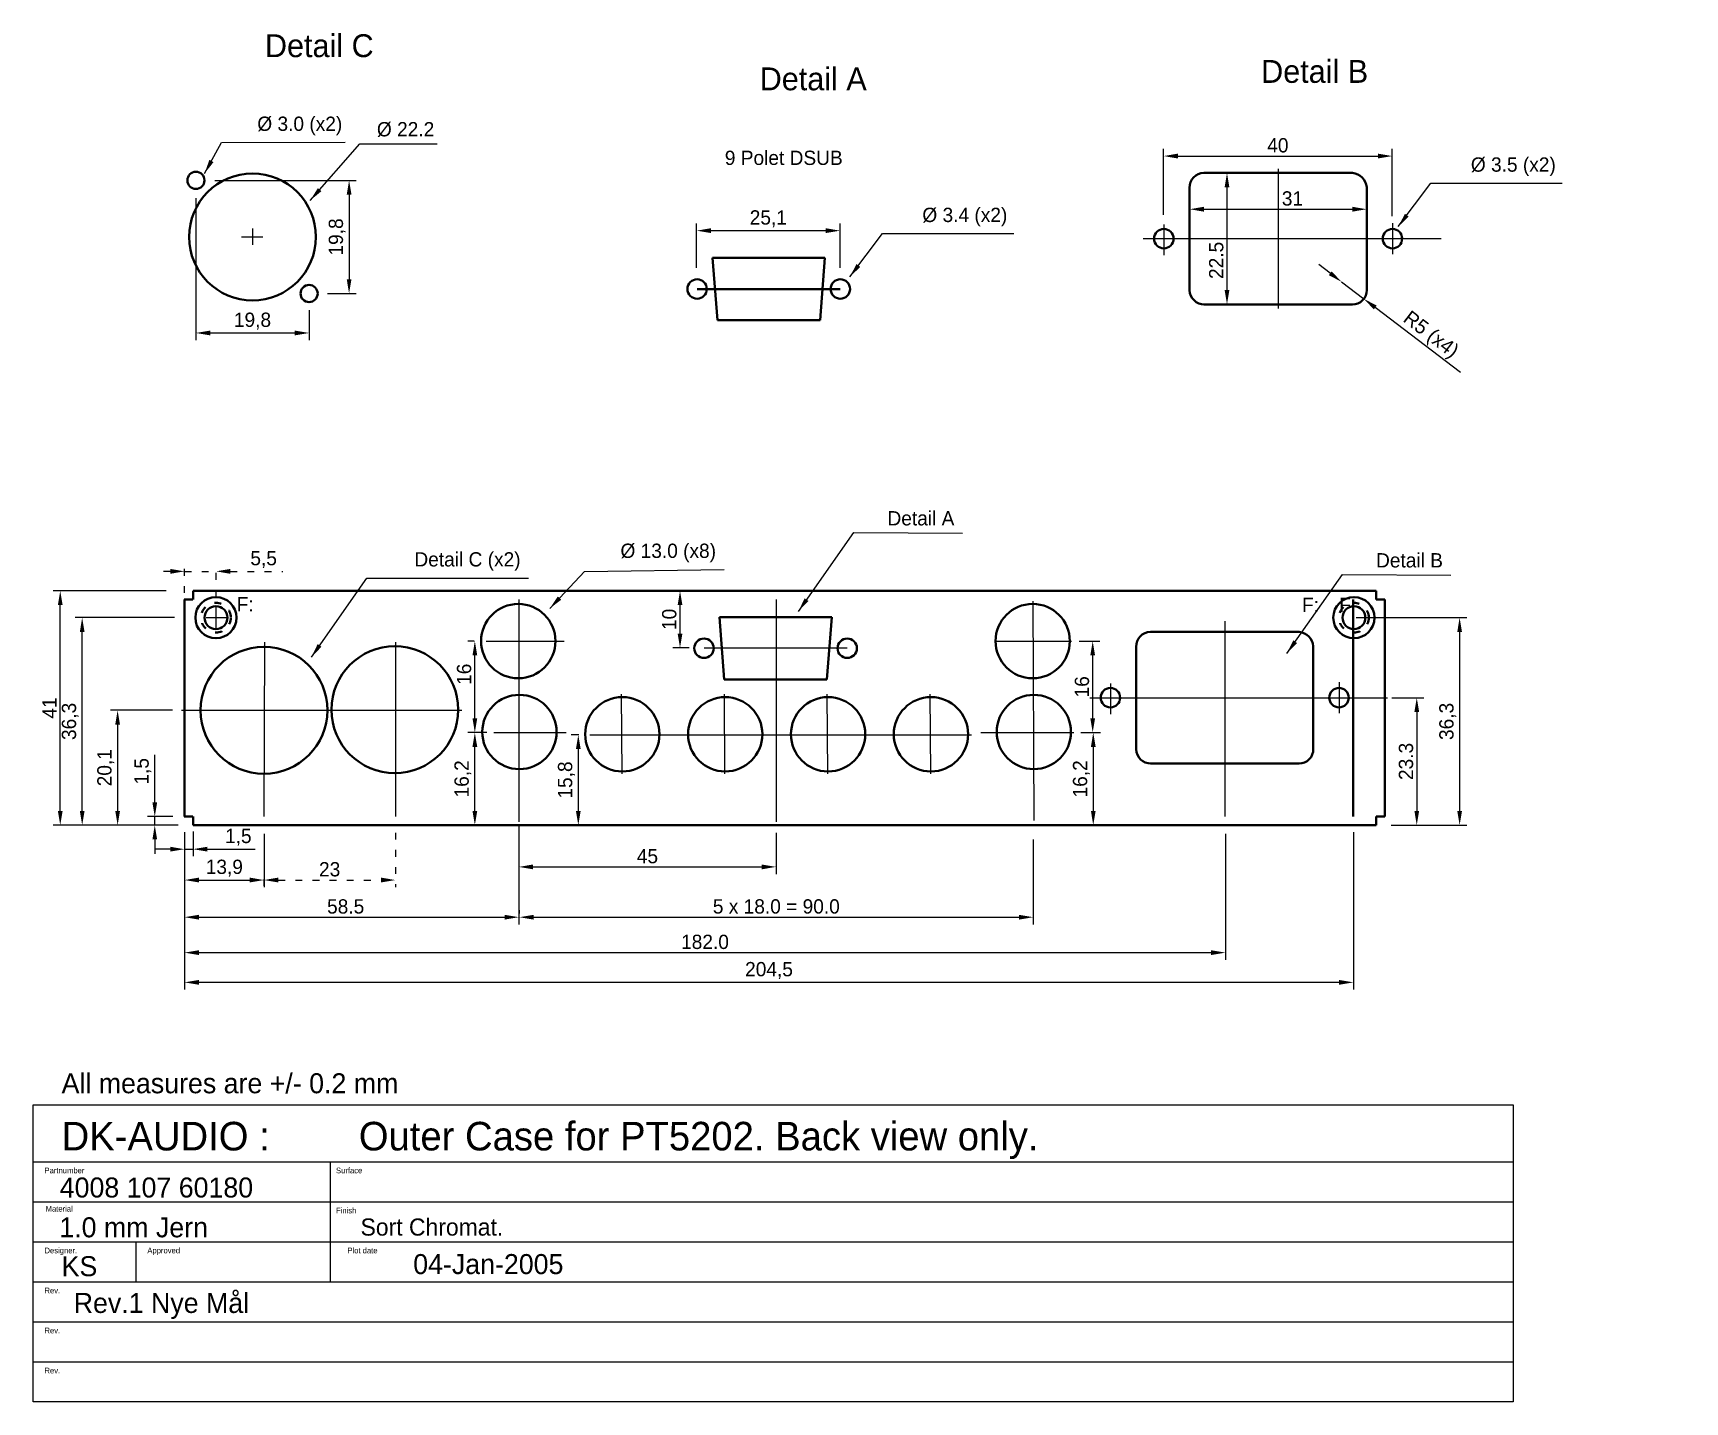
# Model space of a CAD drawing. Header units: millimetres. Extents: x 52 to 1784, y 364 to 949.
# Drawn here: x 1494.6 to 1783.6, y 367.8 to 607.3 of the extents above; entities that cross this region are included whole.
import ezdxf

# ---------------------------------------------------------------- set-up
doc = ezdxf.new("R2010")
doc.units = ezdxf.units.MM
doc.linetypes.add('ACAD_ISO03W100', pattern=[30, 12, -18])
doc.layers.add('kabinet', color=4, linetype='Continuous', lineweight=40)
for name, color, linetype in [('Kabinet dim', 2, 'Continuous'), ('Kabinet guids', 7, 'Continuous'), ('kabinet_dim', 7, 'Continuous'), ('kabinet_dim_help', 7, 'Continuous'), ('kabinet_head', 2, 'Continuous')]:
    doc.layers.add(name, color=color, linetype=linetype)
doc.dimstyles.new('ISO-25', dxfattribs={"dimtxt": 2.5, "dimasz": 2.5, "dimexe": 1.25, "dimexo": 0.625, "dimtad": 1, "dimtxsty": 'Standard', "dimcen": 2.5, "dimadec": 0, "dimazin": 0, "dimtfac": 1, "dimtmove": 0, "dimatfit": 3, "dimfxl": 0, "dimarcsym": 0})

msp = doc.modelspace()

# ---------------------------------------------------------------- texts
at = {"layer": 'Kabinet dim', "ltscale": 0.1, "char_height": 4, "attachment_point": 9}
for s, insert in [('Detail C', (1554.183, 603)), ('Detail A', (1640.45, 597.2)), ('Detail B', (1728.183, 598.5))]:
    msp.add_mtext(s, dxfattribs=dict(at, insert=insert))
at = {"layer": 'Kabinet dim', "char_height": 2.5, "attachment_point": 9}
for s, insert in [('Ø 3.0 (x2)', (1548.683, 589.4)), ('Ø 22.2', (1564.783, 589.1)), ('9 Polet DSUB', (1636.244, 584.156)), ('Ø 3.5 (x2)', (1761.009, 582.263)), ('Ø 3.4 (x2)', (1665.044, 573.456)), ('Detail A', (1655.783, 521.1)), ('Ø 13.0 (x8)', (1614.083, 514.7)), ('Detail C (x2)', (1579.883, 513.2)), ('Detail B', (1741.267, 513.749))]:
    msp.add_mtext(s, dxfattribs=dict(at, insert=insert))
at = {"layer": 'kabinet_dim', "char_height": 2.5, "attachment_point": 9}
for insert in [(1533.183, 506.1), (1719.583, 506), (1726.083, 506)]:
    msp.add_mtext('F:', dxfattribs=dict(at, insert=insert))
at = {"layer": 'kabinet_head', "color": 2}
for s, p in [('All measures are +/- 0.2 mm', (1499.583, 421.8)), ('4008 107 60180', (1499.254, 403.564)), ('1.0 mm Jern', (1499.183, 396.6)), ('KS', (1499.583, 389.8)), ('04-Jan-2005', (1561.1, 390.167)), ('Rev.1 Nye Mål', (1501.7, 383.367))]:
    msp.add_text(s, height=3.5, dxfattribs=at).set_placement(p)
at = {"layer": 'kabinet_head'}
for s, height, p in [('DK-AUDIO :', 5, (1499.583, 411.8)), ('Outer Case for PT5202. Back view only.', 5, (1551.583, 411.8)), ('Sort Chromat.', 3, (1551.883, 396.9))]:
    msp.add_text(s, height=height, dxfattribs=at).set_placement(p)
at = {"layer": 'kabinet_head', "color": 7}
for s, p in [('Partnumber', (1496.583, 407.8)), ('Surface', (1547.583, 407.8)), ('Material', (1496.783, 401.1)), ('Finish', (1547.583, 400.8)), ('Designer.', (1496.583, 393.8)), ('Approved', (1514.583, 393.8)), ('Plot date', (1549.583, 393.8)), ('Rev.', (1496.583, 386.8)), ('Rev.', (1496.583, 379.8)), ('Rev.', (1496.583, 372.8))]:
    msp.add_text(s, height=1, dxfattribs=at).set_placement(p)

# ---------------------------------------------------------------- blocks, each defined once
blk = doc.blocks.new('*D67')
at = {"layer": 'DEFPOINTS', "color": 0, "ltscale": 0.1}
for p in [(1677.28, 484.9), (1677.38, 468.7), (1680.08, 468.7)]:
    blk.add_point(p, dxfattribs=at)
at = {"layer": 'Kabinet dim', "color": 0, "lineweight": -2, "ltscale": 0.1}
for p, q in [((1677.91, 484.9), (1681.33, 484.9)), ((1680.08, 482.4), (1680.08, 471.2)), ((1678.01, 468.7), (1681.33, 468.7))]:
    blk.add_line(p, q, dxfattribs=at)
at = {"layer": 'Kabinet dim', "color": 0, "ltscale": 0.1}
for points in [[(1679.67, 482.4), (1680.5, 482.4), (1680.08, 484.9)], [(1679.67, 471.2), (1680.5, 471.2), (1680.08, 468.7)]]:
    blk.add_solid(points, dxfattribs=at)
at = {"layer": 'Kabinet dim', "color": 0, "ltscale": 0.1, "insert": (1678, 476.8), "char_height": 2.5, "attachment_point": 5, "rotation": 90}
blk.add_mtext('16,2', dxfattribs=at)
blk = doc.blocks.new('*D68')
at = {"layer": 'DEFPOINTS', "color": 0, "ltscale": 0.1}
for p in [(1571.88, 484.9), (1574.58, 484.9), (1575.28, 468.7)]:
    blk.add_point(p, dxfattribs=at)
at = {"layer": 'Kabinet dim', "color": 0, "lineweight": -2, "ltscale": 0.1}
for p, q in [((1573.96, 484.9), (1570.63, 484.9)), ((1571.88, 471.2), (1571.88, 482.4)), ((1574.66, 468.7), (1570.63, 468.7))]:
    blk.add_line(p, q, dxfattribs=at)
at = {"layer": 'Kabinet dim', "color": 0, "ltscale": 0.1}
for points in [[(1571.47, 482.4), (1572.3, 482.4), (1571.88, 484.9)], [(1571.47, 471.2), (1572.3, 471.2), (1571.88, 468.7)]]:
    blk.add_solid(points, dxfattribs=at)
at = {"layer": 'Kabinet dim', "color": 0, "ltscale": 0.1, "insert": (1569.8, 476.8), "char_height": 2.5, "attachment_point": 5, "rotation": 90}
blk.add_mtext('16,2', dxfattribs=at)
blk = doc.blocks.new('*D69')
at = {"layer": 'DEFPOINTS', "color": 0, "ltscale": 0.1}
for p in [(1503.18, 505), (1519.98, 505), (1505.98, 468.7)]:
    blk.add_point(p, dxfattribs=at)
at = {"layer": 'Kabinet dim', "color": 0, "lineweight": -2, "ltscale": 0.1}
for p, q in [((1519.36, 505), (1501.93, 505)), ((1503.18, 471.2), (1503.18, 502.5)), ((1505.36, 468.7), (1501.93, 468.7))]:
    blk.add_line(p, q, dxfattribs=at)
at = {"layer": 'Kabinet dim', "color": 0, "ltscale": 0.1}
for points in [[(1502.77, 502.5), (1503.6, 502.5), (1503.18, 505)], [(1502.77, 471.2), (1503.6, 471.2), (1503.18, 468.7)]]:
    blk.add_solid(points, dxfattribs=at)
at = {"layer": 'Kabinet dim', "color": 0, "ltscale": 0.1, "insert": (1501.1, 486.85), "char_height": 2.5, "attachment_point": 5, "rotation": 90}
blk.add_mtext('36,3', dxfattribs=at)
blk = doc.blocks.new('*D70')
at = {"layer": 'DEFPOINTS', "color": 0, "ltscale": 0.1}
for p in [(1519.58, 488.8), (1509.38, 468.7), (1518.98, 468.7)]:
    blk.add_point(p, dxfattribs=at)
at = {"layer": 'Kabinet dim', "color": 0, "lineweight": -2, "ltscale": 0.1}
for p, q in [((1518.96, 488.8), (1508.13, 488.8)), ((1509.38, 486.3), (1509.38, 471.2)), ((1518.36, 468.7), (1508.13, 468.7))]:
    blk.add_line(p, q, dxfattribs=at)
at = {"layer": 'Kabinet dim', "color": 0, "ltscale": 0.1}
for points in [[(1508.97, 486.3), (1509.8, 486.3), (1509.38, 488.8)], [(1508.97, 471.2), (1509.8, 471.2), (1509.38, 468.7)]]:
    blk.add_solid(points, dxfattribs=at)
at = {"layer": 'Kabinet dim', "color": 0, "ltscale": 0.1, "insert": (1507.3, 478.75), "char_height": 2.5, "attachment_point": 5, "rotation": 90}
blk.add_mtext('20,1', dxfattribs=at)
blk = doc.blocks.new('*D71')
at = {"layer": 'DEFPOINTS', "color": 0, "ltscale": 0.1}
for p in [(1499.34, 509.7), (1518.48, 509.7), (1520.58, 468.7)]:
    blk.add_point(p, dxfattribs=at)
at = {"layer": 'Kabinet dim', "color": 0, "lineweight": -2, "ltscale": 0.1}
for p, q in [((1517.86, 509.7), (1498.09, 509.7)), ((1499.34, 471.2), (1499.34, 507.2)), ((1519.96, 468.7), (1498.09, 468.7))]:
    blk.add_line(p, q, dxfattribs=at)
at = {"layer": 'Kabinet dim', "color": 0, "ltscale": 0.1}
for points in [[(1498.93, 507.2), (1499.76, 507.2), (1499.34, 509.7)], [(1498.93, 471.2), (1499.76, 471.2), (1499.34, 468.7)]]:
    blk.add_solid(points, dxfattribs=at)
at = {"layer": 'Kabinet dim', "color": 0, "ltscale": 0.1, "insert": (1497.47, 489.2), "char_height": 2.5, "attachment_point": 5, "rotation": 90}
blk.add_mtext('41', dxfattribs=at)
blk = doc.blocks.new('*D72')
at = {"layer": 'DEFPOINTS', "color": 0, "ltscale": 0.1}
for p in [(1725.6, 468.1), (1521.1, 456.9), (1521.1, 441.2)]:
    blk.add_point(p, dxfattribs=at)
at = {"layer": 'Kabinet dim', "color": 0, "lineweight": -2, "ltscale": 0.1}
for p, q in [((1725.6, 467.47), (1725.6, 439.95)), ((1521.1, 456.27), (1521.1, 439.95)), ((1723.1, 441.2), (1523.6, 441.2))]:
    blk.add_line(p, q, dxfattribs=at)
at = {"layer": 'Kabinet dim', "color": 0, "ltscale": 0.1}
for points in [[(1523.6, 441.62), (1523.6, 440.78), (1521.1, 441.2)], [(1723.1, 441.62), (1723.1, 440.78), (1725.6, 441.2)]]:
    blk.add_solid(points, dxfattribs=at)
at = {"layer": 'Kabinet dim', "color": 0, "ltscale": 0.1, "insert": (1623.35, 443.28), "char_height": 2.5, "attachment_point": 5}
blk.add_mtext('204,5', dxfattribs=at)
blk = doc.blocks.new('*D73')
at = {"layer": 'DEFPOINTS', "color": 0, "ltscale": 0.1}
for p in [(1703.2, 467.8), (1521.1, 454.5), (1703.2, 446.4)]:
    blk.add_point(p, dxfattribs=at)
at = {"layer": 'Kabinet dim', "color": 0, "lineweight": -2, "ltscale": 0.1}
for p, q in [((1703.2, 467.17), (1703.2, 445.15)), ((1521.1, 453.87), (1521.1, 445.15)), ((1523.6, 446.4), (1700.7, 446.4))]:
    blk.add_line(p, q, dxfattribs=at)
at = {"layer": 'Kabinet dim', "color": 0, "ltscale": 0.1}
for points in [[(1523.6, 446.82), (1523.6, 445.98), (1521.1, 446.4)], [(1700.7, 446.82), (1700.7, 445.98), (1703.2, 446.4)]]:
    blk.add_solid(points, dxfattribs=at)
at = {"layer": 'Kabinet dim', "color": 0, "ltscale": 0.1, "insert": (1612.15, 448.27), "char_height": 2.5, "attachment_point": 5}
blk.add_mtext('182.0', dxfattribs=at)
blk = doc.blocks.new('*D74')
at = {"layer": 'DEFPOINTS', "color": 0, "linetype": 'Continuous', "ltscale": 0.1}
for p in [(1579.58, 469.26), (1521.1, 461.46), (1579.58, 452.6)]:
    blk.add_point(p, dxfattribs=at)
at = {"layer": 'Kabinet dim', "color": 0, "linetype": 'Continuous', "lineweight": -2, "ltscale": 0.1}
for p, q in [((1579.58, 468.64), (1579.58, 451.35)), ((1521.1, 460.84), (1521.1, 451.35)), ((1523.6, 452.6), (1577.08, 452.6))]:
    blk.add_line(p, q, dxfattribs=at)
at = {"layer": 'Kabinet dim', "color": 0, "linetype": 'Continuous', "ltscale": 0.1}
for points in [[(1523.6, 453.02), (1523.6, 452.18), (1521.1, 452.6)], [(1577.08, 453.02), (1577.08, 452.18), (1579.58, 452.6)]]:
    blk.add_solid(points, dxfattribs=at)
at = {"layer": 'Kabinet dim', "color": 0, "linetype": 'Continuous', "ltscale": 0.1, "insert": (1549.28, 454.47), "char_height": 2.5, "attachment_point": 5}
blk.add_mtext('58.5', dxfattribs=at)
blk = doc.blocks.new('*D75')
at = {"layer": 'DEFPOINTS', "color": 0, "linetype": 'ACAD_ISO03W100', "ltscale": 0.1}
for p in [(1557.98, 468), (1534.98, 459.9), (1557.98, 459.1)]:
    blk.add_point(p, dxfattribs=at)
at = {"layer": 'Kabinet dim', "color": 0, "linetype": 'ACAD_ISO03W100', "lineweight": -2, "ltscale": 0.1}
for p, q in [((1557.98, 467.37), (1557.98, 457.85)), ((1534.98, 459.27), (1534.98, 457.85)), ((1537.48, 459.1), (1555.48, 459.1))]:
    blk.add_line(p, q, dxfattribs=at)
at = {"layer": 'Kabinet dim', "color": 0, "linetype": 'ACAD_ISO03W100', "ltscale": 0.1}
for points in [[(1537.48, 459.52), (1537.48, 458.68), (1534.98, 459.1)], [(1555.48, 459.52), (1555.48, 458.68), (1557.98, 459.1)]]:
    blk.add_solid(points, dxfattribs=at)
at = {"layer": 'Kabinet dim', "color": 0, "linetype": 'ACAD_ISO03W100', "ltscale": 0.1, "insert": (1546.48, 460.97), "char_height": 2.5, "attachment_point": 5}
blk.add_mtext('23', dxfattribs=at)
blk = doc.blocks.new('*D76')
at = {"layer": 'DEFPOINTS', "color": 0, "ltscale": 0.1}
for p in [(1521.1, 465.7), (1535, 467.8), (1535, 459.1)]:
    blk.add_point(p, dxfattribs=at)
at = {"layer": 'Kabinet dim', "color": 0, "lineweight": -2, "ltscale": 0.1}
for p, q in [((1535, 467.18), (1535, 457.85)), ((1521.1, 465.07), (1521.1, 457.85)), ((1523.6, 459.1), (1532.5, 459.1))]:
    blk.add_line(p, q, dxfattribs=at)
at = {"layer": 'Kabinet dim', "color": 0, "ltscale": 0.1}
for points in [[(1523.6, 459.52), (1523.6, 458.68), (1521.1, 459.1)], [(1532.5, 459.52), (1532.5, 458.68), (1535, 459.1)]]:
    blk.add_solid(points, dxfattribs=at)
at = {"layer": 'Kabinet dim', "color": 0, "ltscale": 0.1, "insert": (1528.05, 461.18), "char_height": 2.5, "attachment_point": 5}
blk.add_mtext('13,9', dxfattribs=at)
blk = doc.blocks.new('*D77')
at = {"layer": 'DEFPOINTS', "color": 0, "ltscale": 0.1}
for p in [(1521.08, 468.1), (1522.58, 468.2), (1522.58, 464.5)]:
    blk.add_point(p, dxfattribs=at)
at = {"layer": 'Kabinet dim', "color": 0, "lineweight": -2, "ltscale": 0.1}
for p, q in [((1521.08, 467.47), (1521.08, 463.25)), ((1522.58, 467.57), (1522.58, 463.25)), ((1518.58, 464.5), (1516.08, 464.5)), ((1521.08, 464.5), (1522.58, 464.5)), ((1525.08, 464.5), (1533.42, 464.5))]:
    blk.add_line(p, q, dxfattribs=at)
at = {"layer": 'Kabinet dim', "color": 0, "ltscale": 0.1}
for points in [[(1518.58, 464.92), (1518.58, 464.08), (1521.08, 464.5)], [(1525.08, 464.92), (1525.08, 464.08), (1522.58, 464.5)]]:
    blk.add_solid(points, dxfattribs=at)
at = {"layer": 'Kabinet dim', "color": 0, "ltscale": 0.1, "insert": (1530.5, 466.58), "char_height": 2.5, "attachment_point": 5}
blk.add_mtext('1,5', dxfattribs=at)
blk = doc.blocks.new('*D78')
at = {"layer": 'DEFPOINTS', "color": 0, "ltscale": 0.1}
for p in [(1515.88, 470.2), (1519.18, 468.7), (1519.68, 470.2)]:
    blk.add_point(p, dxfattribs=at)
at = {"layer": 'Kabinet dim', "color": 0, "lineweight": -2, "ltscale": 0.1}
for p, q in [((1515.88, 472.7), (1515.88, 481.03)), ((1519.06, 470.2), (1514.63, 470.2)), ((1518.56, 468.7), (1514.63, 468.7)), ((1515.88, 468.7), (1515.88, 470.2)), ((1515.88, 466.2), (1515.88, 463.7))]:
    blk.add_line(p, q, dxfattribs=at)
at = {"layer": 'Kabinet dim', "color": 0, "ltscale": 0.1}
for points in [[(1515.47, 472.7), (1516.3, 472.7), (1515.88, 470.2)], [(1515.47, 466.2), (1516.3, 466.2), (1515.88, 468.7)]]:
    blk.add_solid(points, dxfattribs=at)
at = {"layer": 'Kabinet dim', "color": 0, "ltscale": 0.1, "insert": (1513.8, 478.12), "char_height": 2.5, "attachment_point": 5, "rotation": 90}
blk.add_mtext('1,5', dxfattribs=at)
blk = doc.blocks.new('*D79')
at = {"layer": 'DEFPOINTS', "color": 0, "linetype": 'Continuous', "ltscale": 0.1}
for p in [(1669.58, 466.8), (1579.68, 452.6), (1669.58, 452.6)]:
    blk.add_point(p, dxfattribs=at)
at = {"layer": 'Kabinet dim', "color": 0, "linetype": 'Continuous', "lineweight": -2, "ltscale": 0.1}
for p, q in [((1669.58, 466.17), (1669.58, 451.35)), ((1579.68, 453.22), (1579.68, 453.85)), ((1582.18, 452.6), (1667.08, 452.6))]:
    blk.add_line(p, q, dxfattribs=at)
at = {"layer": 'Kabinet dim', "color": 0, "linetype": 'Continuous', "ltscale": 0.1}
for points in [[(1582.18, 453.02), (1582.18, 452.18), (1579.68, 452.6)], [(1667.08, 453.02), (1667.08, 452.18), (1669.58, 452.6)]]:
    blk.add_solid(points, dxfattribs=at)
at = {"layer": 'Kabinet dim', "color": 0, "linetype": 'Continuous', "ltscale": 0.1, "insert": (1624.63, 454.47), "char_height": 2.5, "attachment_point": 5}
blk.add_mtext('5 x 18.0 = 90.0', dxfattribs=at)
blk = doc.blocks.new('*D80')
at = {"layer": 'DEFPOINTS', "color": 0, "ltscale": 0.1}
for p in [(1624.58, 468), (1579.58, 462.6), (1624.58, 461.4)]:
    blk.add_point(p, dxfattribs=at)
at = {"layer": 'Kabinet dim', "color": 0, "lineweight": -2, "ltscale": 0.1}
for p, q in [((1624.58, 467.37), (1624.58, 460.15)), ((1579.58, 461.97), (1579.58, 460.15)), ((1582.08, 461.4), (1622.08, 461.4))]:
    blk.add_line(p, q, dxfattribs=at)
at = {"layer": 'Kabinet dim', "color": 0, "ltscale": 0.1}
for points in [[(1582.08, 461.82), (1582.08, 460.98), (1579.58, 461.4)], [(1622.08, 461.82), (1622.08, 460.98), (1624.58, 461.4)]]:
    blk.add_solid(points, dxfattribs=at)
at = {"layer": 'Kabinet dim', "color": 0, "ltscale": 0.1, "insert": (1602.08, 463.27), "char_height": 2.5, "attachment_point": 5}
blk.add_mtext('45', dxfattribs=at)
blk = doc.blocks.new('*D81')
at = {"layer": 'DEFPOINTS', "color": 0, "ltscale": 0.1}
for p in [(1590.68, 484.5), (1589.98, 468.7), (1590.68, 468.7)]:
    blk.add_point(p, dxfattribs=at)
at = {"layer": 'Kabinet dim', "color": 0, "lineweight": -2, "ltscale": 0.1}
for p, q in [((1590.06, 484.5), (1588.73, 484.5)), ((1589.98, 482), (1589.98, 471.2)), ((1590.06, 468.7), (1588.73, 468.7))]:
    blk.add_line(p, q, dxfattribs=at)
at = {"layer": 'Kabinet dim', "color": 0, "ltscale": 0.1}
for points in [[(1589.57, 482), (1590.4, 482), (1589.98, 484.5)], [(1589.57, 471.2), (1590.4, 471.2), (1589.98, 468.7)]]:
    blk.add_solid(points, dxfattribs=at)
at = {"layer": 'Kabinet dim', "color": 0, "ltscale": 0.1, "insert": (1587.9, 476.6), "char_height": 2.5, "attachment_point": 5, "rotation": 90}
blk.add_mtext('15,8', dxfattribs=at)
blk = doc.blocks.new('*D82')
at = {"layer": 'DEFPOINTS', "color": 0, "ltscale": 0.1}
for p in [(1525.78, 581.5), (1545.48, 561.7), (1549.88, 561.7)]:
    blk.add_point(p, dxfattribs=at)
at = {"layer": 'Kabinet dim', "color": 0, "lineweight": -2, "ltscale": 0.1}
for p, q in [((1526.41, 581.5), (1551.13, 581.5)), ((1549.88, 579), (1549.88, 564.2)), ((1546.11, 561.7), (1551.13, 561.7))]:
    blk.add_line(p, q, dxfattribs=at)
at = {"layer": 'Kabinet dim', "color": 0, "ltscale": 0.1}
for points in [[(1549.47, 579), (1550.3, 579), (1549.88, 581.5)], [(1549.47, 564.2), (1550.3, 564.2), (1549.88, 561.7)]]:
    blk.add_solid(points, dxfattribs=at)
at = {"layer": 'Kabinet dim', "color": 0, "ltscale": 0.1, "insert": (1547.8, 571.6), "char_height": 2.5, "attachment_point": 5, "rotation": 90}
blk.add_mtext('19,8', dxfattribs=at)
blk = doc.blocks.new('*D83')
at = {"layer": 'DEFPOINTS', "color": 0, "ltscale": 0.1}
for p in [(1523.08, 579), (1542.88, 559.4), (1542.88, 554.8)]:
    blk.add_point(p, dxfattribs=at)
at = {"layer": 'Kabinet dim', "color": 0, "lineweight": -2, "ltscale": 0.1}
for p, q in [((1523.08, 578.37), (1523.08, 553.55)), ((1542.88, 558.77), (1542.88, 553.55)), ((1525.58, 554.8), (1540.38, 554.8))]:
    blk.add_line(p, q, dxfattribs=at)
at = {"layer": 'Kabinet dim', "color": 0, "ltscale": 0.1}
for points in [[(1525.58, 555.22), (1525.58, 554.38), (1523.08, 554.8)], [(1540.38, 555.22), (1540.38, 554.38), (1542.88, 554.8)]]:
    blk.add_solid(points, dxfattribs=at)
at = {"layer": 'Kabinet dim', "color": 0, "ltscale": 0.1, "insert": (1532.98, 556.88), "char_height": 2.5, "attachment_point": 5}
blk.add_mtext('19,8', dxfattribs=at)
blk = doc.blocks.new('*D84')
at = {"layer": 'DEFPOINTS', "color": 0, "linetype": 'ACAD_ISO03W100', "ltscale": 0.1}
for p in [(1526.6, 513.1), (1521.1, 508.7), (1526.6, 508)]:
    blk.add_point(p, dxfattribs=at)
at = {"layer": 'Kabinet dim', "color": 0, "linetype": 'ACAD_ISO03W100', "lineweight": -2, "ltscale": 0.1}
for p, q in [((1518.6, 513.1), (1516.1, 513.1)), ((1521.1, 509.32), (1521.1, 514.35)), ((1521.1, 513.1), (1526.6, 513.1)), ((1526.6, 508.62), (1526.6, 514.35)), ((1529.1, 513.1), (1538.27, 513.1))]:
    blk.add_line(p, q, dxfattribs=at)
at = {"layer": 'Kabinet dim', "color": 0, "linetype": 'ACAD_ISO03W100', "ltscale": 0.1}
for points in [[(1518.6, 513.52), (1518.6, 512.68), (1521.1, 513.1)], [(1529.1, 513.52), (1529.1, 512.68), (1526.6, 513.1)]]:
    blk.add_solid(points, dxfattribs=at)
at = {"layer": 'Kabinet dim', "color": 0, "linetype": 'ACAD_ISO03W100', "ltscale": 0.1, "insert": (1534.93, 515.18), "char_height": 2.5, "attachment_point": 5}
blk.add_mtext('5,5', dxfattribs=at)
blk = doc.blocks.new('*D85')
at = {"layer": 'DEFPOINTS', "color": 0, "ltscale": 0.1}
for p in [(1732.38, 585.75), (1692.38, 574.85), (1732.38, 574.6)]:
    blk.add_point(p, dxfattribs=at)
at = {"layer": 'Kabinet dim', "color": 0, "lineweight": -2, "ltscale": 0.1}
for p, q in [((1692.38, 575.47), (1692.38, 587)), ((1732.38, 575.22), (1732.38, 587)), ((1694.88, 585.75), (1729.88, 585.75))]:
    blk.add_line(p, q, dxfattribs=at)
at = {"layer": 'Kabinet dim', "color": 0, "ltscale": 0.1}
for points in [[(1694.88, 586.17), (1694.88, 585.33), (1692.38, 585.75)], [(1729.88, 586.17), (1729.88, 585.33), (1732.38, 585.75)]]:
    blk.add_solid(points, dxfattribs=at)
at = {"layer": 'Kabinet dim', "color": 0, "ltscale": 0.1, "insert": (1712.38, 587.62), "char_height": 2.5, "attachment_point": 5}
blk.add_mtext('40', dxfattribs=at)
blk = doc.blocks.new('*D86')
at = {"layer": 'DEFPOINTS', "color": 0, "ltscale": 0.1}
for p in [(1696.93, 576.7), (1727.93, 576.7), (1727.93, 576.45)]:
    blk.add_point(p, dxfattribs=at)
at = {"layer": 'Kabinet dim', "color": 0, "lineweight": -2, "ltscale": 0.1}
for p, q in [((1696.93, 576.07), (1696.93, 575.2)), ((1699.43, 576.45), (1725.43, 576.45)), ((1727.93, 576.07), (1727.93, 575.2))]:
    blk.add_line(p, q, dxfattribs=at)
at = {"layer": 'Kabinet dim', "color": 0, "ltscale": 0.1}
for points in [[(1699.43, 576.87), (1699.43, 576.03), (1696.93, 576.45)], [(1725.43, 576.87), (1725.43, 576.03), (1727.93, 576.45)]]:
    blk.add_solid(points, dxfattribs=at)
at = {"layer": 'Kabinet dim', "color": 0, "ltscale": 0.1, "insert": (1714.93, 578.32), "char_height": 2.5, "attachment_point": 5}
blk.add_mtext('31', dxfattribs=at)
blk = doc.blocks.new('*D87')
at = {"layer": 'DEFPOINTS', "color": 0, "ltscale": 0.1}
for p in [(1704.68, 582.8), (1703.48, 559.8), (1704.78, 559.8)]:
    blk.add_point(p, dxfattribs=at)
at = {"layer": 'Kabinet dim', "color": 0, "lineweight": -2, "ltscale": 0.1}
for p, q in [((1704.06, 582.8), (1702.23, 582.8)), ((1703.48, 580.3), (1703.48, 562.3)), ((1704.16, 559.8), (1702.23, 559.8))]:
    blk.add_line(p, q, dxfattribs=at)
at = {"layer": 'Kabinet dim', "color": 0, "ltscale": 0.1}
for points in [[(1703.07, 580.3), (1703.9, 580.3), (1703.48, 582.8)], [(1703.07, 562.3), (1703.9, 562.3), (1703.48, 559.8)]]:
    blk.add_solid(points, dxfattribs=at)
at = {"layer": 'Kabinet dim', "color": 0, "ltscale": 0.1, "insert": (1701.61, 567.5), "char_height": 2.5, "attachment_point": 5, "rotation": 90}
blk.add_mtext('22.5', dxfattribs=at)
blk = doc.blocks.new('*D88')
at = {"layer": 'DEFPOINTS', "color": 0, "ltscale": 0.1}
for p in [(1571.88, 500.9), (1572.38, 500.9), (1572.38, 484.9)]:
    blk.add_point(p, dxfattribs=at)
at = {"layer": 'Kabinet dim', "color": 0, "lineweight": -2, "ltscale": 0.1}
for p, q in [((1571.76, 500.9), (1570.63, 500.9)), ((1571.88, 487.4), (1571.88, 498.4)), ((1571.76, 484.9), (1570.63, 484.9))]:
    blk.add_line(p, q, dxfattribs=at)
at = {"layer": 'Kabinet dim', "color": 0, "ltscale": 0.1}
for points in [[(1571.47, 498.4), (1572.3, 498.4), (1571.88, 500.9)], [(1571.47, 487.4), (1572.3, 487.4), (1571.88, 484.9)]]:
    blk.add_solid(points, dxfattribs=at)
at = {"layer": 'Kabinet dim', "color": 0, "ltscale": 0.1, "insert": (1570.01, 495.1), "char_height": 2.5, "attachment_point": 5, "rotation": 90}
blk.add_mtext('16', dxfattribs=at)
blk = doc.blocks.new('*D89')
at = {"layer": 'DEFPOINTS', "color": 0, "ltscale": 0.1}
for p in [(1607.78, 509.7), (1609.98, 509.7), (1609.98, 499.7)]:
    blk.add_point(p, dxfattribs=at)
at = {"layer": 'Kabinet dim', "color": 0, "lineweight": -2, "ltscale": 0.1}
for p, q in [((1609.36, 509.7), (1606.53, 509.7)), ((1607.78, 502.2), (1607.78, 507.2)), ((1609.36, 499.7), (1606.53, 499.7))]:
    blk.add_line(p, q, dxfattribs=at)
at = {"layer": 'Kabinet dim', "color": 0, "ltscale": 0.1}
for points in [[(1607.37, 507.2), (1608.2, 507.2), (1607.78, 509.7)], [(1607.37, 502.2), (1608.2, 502.2), (1607.78, 499.7)]]:
    blk.add_solid(points, dxfattribs=at)
at = {"layer": 'Kabinet dim', "color": 0, "ltscale": 0.1, "insert": (1605.91, 504.7), "char_height": 2.5, "attachment_point": 5, "rotation": 90}
blk.add_mtext('10', dxfattribs=at)
blk = doc.blocks.new('*D90')
at = {"layer": 'DEFPOINTS', "color": 0, "ltscale": 0.1}
for p in [(1635.78, 572.7), (1610.68, 565.6), (1635.78, 565.6)]:
    blk.add_point(p, dxfattribs=at)
at = {"layer": 'Kabinet dim', "color": 0, "lineweight": -2, "ltscale": 0.1}
for p, q in [((1610.68, 566.22), (1610.68, 573.95)), ((1613.18, 572.7), (1633.28, 572.7)), ((1635.78, 566.22), (1635.78, 573.95))]:
    blk.add_line(p, q, dxfattribs=at)
at = {"layer": 'Kabinet dim', "color": 0, "ltscale": 0.1}
for points in [[(1613.18, 573.12), (1613.18, 572.28), (1610.68, 572.7)], [(1633.28, 573.12), (1633.28, 572.28), (1635.78, 572.7)]]:
    blk.add_solid(points, dxfattribs=at)
at = {"layer": 'Kabinet dim', "color": 0, "ltscale": 0.1, "insert": (1623.23, 574.78), "char_height": 2.5, "attachment_point": 5}
blk.add_mtext('25,1', dxfattribs=at)
blk = doc.blocks.new('*D91')
at = {"layer": 'DEFPOINTS', "color": 0, "ltscale": 0.1}
for p in [(1676.98, 500.9), (1679.98, 500.9), (1678.88, 484.9)]:
    blk.add_point(p, dxfattribs=at)
at = {"layer": 'Kabinet dim', "color": 0, "lineweight": -2, "ltscale": 0.1}
for p, q in [((1677.61, 500.9), (1681.23, 500.9)), ((1679.98, 487.4), (1679.98, 498.4)), ((1679.51, 484.9), (1681.23, 484.9))]:
    blk.add_line(p, q, dxfattribs=at)
at = {"layer": 'Kabinet dim', "color": 0, "ltscale": 0.1}
for points in [[(1679.57, 498.4), (1680.4, 498.4), (1679.98, 500.9)], [(1679.57, 487.4), (1680.4, 487.4), (1679.98, 484.9)]]:
    blk.add_solid(points, dxfattribs=at)
at = {"layer": 'Kabinet dim', "color": 0, "ltscale": 0.1, "insert": (1678.11, 492.9), "char_height": 2.5, "attachment_point": 5, "rotation": 90}
blk.add_mtext('16', dxfattribs=at)
blk = doc.blocks.new('*D92')
at = {"layer": 'DEFPOINTS', "color": 0, "ltscale": 0.1}
for p in [(1723.53, 563.74), (1727.43, 560.77)]:
    blk.add_point(p, dxfattribs=at)
at = {"layer": 'Kabinet dim', "color": 0, "lineweight": -2, "ltscale": 0.1}
for p, q in [((1721.54, 565.25), (1719.55, 566.76)), ((1723.53, 563.74), (1727.43, 560.77)), ((1744.34, 547.9), (1729.42, 559.25))]:
    blk.add_line(p, q, dxfattribs=at)
at = {"layer": 'Kabinet dim', "color": 0, "ltscale": 0.1}
for points in [[(1721.79, 565.58), (1721.29, 564.92), (1723.53, 563.74)], [(1729.67, 559.59), (1729.17, 558.92), (1727.43, 560.77)]]:
    blk.add_solid(points, dxfattribs=at)
at = {"layer": 'Kabinet dim', "color": 0, "ltscale": 0.1, "insert": (1739.01, 554.31), "char_height": 2.5, "attachment_point": 5, "rotation": 322.7382}
blk.add_mtext('R5 (x4)', dxfattribs=at)
blk = doc.blocks.new('*D101')
at = {"layer": 'DEFPOINTS', "color": 0, "ltscale": 0.1}
for p in [(1731.48, 505), (1731.58, 468.7), (1744.18, 468.7)]:
    blk.add_point(p, dxfattribs=at)
at = {"layer": 'Kabinet dim', "color": 0, "lineweight": -2, "ltscale": 0.1}
for p, q in [((1732.11, 505), (1745.43, 505)), ((1744.18, 502.5), (1744.18, 471.2)), ((1732.21, 468.7), (1745.43, 468.7))]:
    blk.add_line(p, q, dxfattribs=at)
at = {"layer": 'Kabinet dim', "color": 0, "ltscale": 0.1}
for points in [[(1743.77, 502.5), (1744.6, 502.5), (1744.18, 505)], [(1743.77, 471.2), (1744.6, 471.2), (1744.18, 468.7)]]:
    blk.add_solid(points, dxfattribs=at)
at = {"layer": 'Kabinet dim', "color": 0, "ltscale": 0.1, "insert": (1742.1, 486.85), "char_height": 2.5, "attachment_point": 5, "rotation": 90}
blk.add_mtext('36,3', dxfattribs=at)
blk = doc.blocks.new('*D102')
at = {"layer": 'DEFPOINTS', "color": 0, "ltscale": 0.1}
for p in [(1731.7, 491), (1733.18, 468.7), (1736.68, 468.7)]:
    blk.add_point(p, dxfattribs=at)
at = {"layer": 'Kabinet dim', "color": 0, "lineweight": -2, "ltscale": 0.1}
for p, q in [((1732.33, 491), (1737.93, 491)), ((1736.68, 488.5), (1736.68, 471.2)), ((1733.81, 468.7), (1737.93, 468.7))]:
    blk.add_line(p, q, dxfattribs=at)
at = {"layer": 'Kabinet dim', "color": 0, "ltscale": 0.1}
for points in [[(1736.27, 488.5), (1737.1, 488.5), (1736.68, 491)], [(1736.27, 471.2), (1737.1, 471.2), (1736.68, 468.7)]]:
    blk.add_solid(points, dxfattribs=at)
at = {"layer": 'Kabinet dim', "color": 0, "ltscale": 0.1, "insert": (1734.81, 479.85), "char_height": 2.5, "attachment_point": 5, "rotation": 90}
blk.add_mtext('23.3', dxfattribs=at)

# ---------------------------------------------------------------- dimensions: what is measured, and where the dimension line sits
at = {"layer": 'Kabinet dim'}
for base, p1, p2, picture, middle in [((1732.383, 585.75), (1692.383, 574.85), (1732.383, 574.6), '*D85', (1712.383, 587.625)), ((1542.883, 554.8), (1523.083, 579), (1542.883, 559.4), '*D83', (1532.983, 556.883)), ((1635.783, 572.7), (1610.683, 565.6), (1635.783, 565.6), '*D90', (1623.233, 574.783)), ((1522.583, 464.5), (1521.083, 468.1), (1522.583, 468.2), '*D77', (1530.5, 466.583)), ((1521.1, 441.2), (1725.6, 468.1), (1521.1, 456.9), '*D72', (1623.35, 443.283)), ((1535, 459.1), (1521.1, 465.7), (1535, 467.8), '*D76', (1528.05, 461.183)), ((1624.583, 461.4), (1579.583, 462.6), (1624.583, 468), '*D80', (1602.083, 463.275))]:
    dim = msp.add_linear_dim(base=base, p1=p1, p2=p2, dimstyle='ISO-25', dxfattribs=at)
    dim.commit()
    dim.dimension.update_dxf_attribs({"geometry": picture, "text_midpoint": middle})
for base, p1, p2, picture, middle in [((1549.883, 561.7), (1525.783, 581.5), (1545.483, 561.7), '*D82', (1547.8, 571.6)), ((1499.343, 509.7), (1520.583, 468.7), (1518.483, 509.7), '*D71', (1497.468, 489.2)), ((1607.783, 509.7), (1609.983, 499.7), (1609.983, 509.7), '*D89', (1605.908, 504.7)), ((1503.183, 505), (1505.983, 468.7), (1519.983, 505), '*D69', (1501.1, 486.85)), ((1744.183, 468.7), (1731.483, 505), (1731.583, 468.7), '*D101', (1742.1, 486.85)), ((1679.983, 500.9), (1678.883, 484.9), (1676.983, 500.9), '*D91', (1678.108, 492.9)), ((1509.383, 468.7), (1519.583, 488.8), (1518.983, 468.7), '*D70', (1507.3, 478.75)), ((1571.883, 484.9), (1575.283, 468.7), (1574.583, 484.9), '*D68', (1569.8, 476.8)), ((1589.983, 468.7), (1590.683, 484.5), (1590.683, 468.7), '*D81', (1587.9, 476.6)), ((1680.083, 468.7), (1677.283, 484.9), (1677.383, 468.7), '*D67', (1678, 476.8)), ((1515.883, 470.2), (1519.183, 468.7), (1519.683, 470.2), '*D78', (1513.8, 478.117))]:
    dim = msp.add_linear_dim(base=base, p1=p1, p2=p2, angle=90, dimstyle='ISO-25', dxfattribs=at)
    dim.commit()
    dim.dimension.update_dxf_attribs({"geometry": picture, "text_midpoint": middle})
dim = msp.add_linear_dim(base=(1703.483, 559.8), p1=(1704.683, 582.8), p2=(1704.783, 559.8), angle=90, text='22.5', dimstyle='ISO-25', dxfattribs=at)
dim.commit()
dim.dimension.update_dxf_attribs({"geometry": '*D87', "text_midpoint": (1703.483, 567.5), "dimtype": 160})
dim = msp.add_linear_dim(base=(1727.933, 576.45), p1=(1696.933, 576.7), p2=(1727.933, 576.7), dimstyle='ISO-25', dxfattribs=at)
dim.commit()
dim.dimension.update_dxf_attribs({"geometry": '*D86', "text_midpoint": (1714.933, 576.45), "dimtype": 160})
dim = msp.add_diameter_dim_2p(p1=(1723.531, 563.735), p2=(1727.431, 560.768), text='R5 (x4)', dimstyle='ISO-25', dxfattribs=at)
dim.commit()
dim.dimension.update_dxf_attribs({"geometry": '*D92', "text_midpoint": (1739.012, 554.314)})
at = {"layer": 'Kabinet dim', "linetype": 'ACAD_ISO03W100'}
for base, p1, p2, picture, middle in [((1526.6, 513.1), (1521.1, 508.7), (1526.6, 508), '*D84', (1534.933, 515.183)), ((1557.983, 459.1), (1534.983, 459.9), (1557.983, 468), '*D75', (1546.483, 460.975))]:
    dim = msp.add_linear_dim(base=base, p1=p1, p2=p2, dimstyle='ISO-25', dxfattribs=at)
    dim.commit()
    dim.dimension.update_dxf_attribs({"geometry": picture, "text_midpoint": middle})
at = {"layer": 'Kabinet dim'}
dim = msp.add_linear_dim(base=(1571.883, 500.9), p1=(1572.383, 484.9), p2=(1572.383, 500.9), angle=90, dimstyle='ISO-25', dxfattribs=at)
dim.commit()
dim.dimension.update_dxf_attribs({"geometry": '*D88', "text_midpoint": (1571.883, 495.1), "dimtype": 160})
dim = msp.add_linear_dim(base=(1736.683, 468.7), p1=(1731.7, 491), p2=(1733.183, 468.7), angle=90, text='23.3', dimstyle='ISO-25', dxfattribs=at)
dim.commit()
dim.dimension.update_dxf_attribs({"geometry": '*D102', "text_midpoint": (1734.808, 479.85)})
at = {"layer": 'Kabinet dim', "linetype": 'Continuous'}
dim = msp.add_linear_dim(base=(1579.583, 452.6), p1=(1521.1, 461.462), p2=(1579.583, 469.262), text='58.5', dimstyle='ISO-25', dxfattribs=at)
dim.commit()
dim.dimension.update_dxf_attribs({"geometry": '*D74', "text_midpoint": (1549.283, 452.6), "dimtype": 160})
at = {"layer": 'Kabinet dim'}
dim = msp.add_linear_dim(base=(1703.2, 446.4), p1=(1521.1, 454.5), p2=(1703.2, 467.8), text='182.0', dimstyle='ISO-25', dxfattribs=at)
dim.commit()
dim.dimension.update_dxf_attribs({"geometry": '*D73', "text_midpoint": (1612.15, 448.275)})
at = {"layer": 'Kabinet dim', "linetype": 'Continuous'}
dim = msp.add_linear_dim(base=(1669.583, 452.6), p1=(1579.683, 452.6), p2=(1669.583, 466.8), text='5 x 18.0 = 90.0', dimstyle='ISO-25', dxfattribs=at)
dim.commit()
dim.dimension.update_dxf_attribs({"geometry": '*D79', "text_midpoint": (1624.633, 454.475)})

# ---------------------------------------------------------------- linework, layer by layer
at = {"layer": 'kabinet'}
for p, q in [((1699.431, 582.802), (1725.431, 582.802)), ((1696.931, 580.302), (1696.931, 562.302)), ((1727.931, 562.302), (1727.931, 580.302)), ((1699.431, 559.802), (1725.431, 559.802)), ((1522.583, 509.7), (1522.583, 508.2)), ((1522.6, 509.7), (1729.6, 509.7)), ((1729.583, 509.7), (1729.583, 508.2)), ((1521.05, 508.2), (1522.55, 508.2)), ((1521.083, 508.2), (1521.083, 470.2)), ((1725.583, 508.2), (1725.583, 470.2)), ((1729.583, 508.2), (1731.083, 508.2)), ((1731.083, 508.2), (1731.083, 470.2)), ((1690.083, 502.5), (1716.083, 502.5)), ((1687.583, 500), (1687.583, 482)), ((1718.583, 482), (1718.583, 500)), ((1690.083, 479.5), (1716.083, 479.5)), ((1521.05, 470.2), (1522.55, 470.2)), ((1522.583, 470.2), (1522.583, 468.7)), ((1522.6, 468.7), (1729.6, 468.7)), ((1729.583, 470.2), (1731.083, 470.2)), ((1729.583, 470.2), (1729.583, 468.7))]:
    msp.add_line(p, q, dxfattribs=at)
at = {"layer": 'kabinet', "ltscale": 0.1}
for p, q in [((1613.485, 567.94), (1633.111, 567.94)), ((1614.313, 557.04), (1613.485, 567.94)), ((1633.111, 567.94), (1632.284, 557.04)), ((1635.823, 562.49), (1610.773, 562.49)), ((1632.284, 557.04), (1614.313, 557.04)), ((1614.695, 505.1), (1634.322, 505.1)), ((1615.523, 494.2), (1614.695, 505.1)), ((1634.322, 505.1), (1633.494, 494.2)), ((1633.494, 494.2), (1615.523, 494.2))]:
    msp.add_line(p, q, dxfattribs=at)
at = {"layer": 'kabinet'}
for centre, radius in [((1523.083, 581.5), 1.5), ((1532.983, 571.6), 11.1), ((1692.431, 571.302), 1.7), ((1732.431, 571.302), 1.7), ((1542.883, 561.7), 1.5), ((1579.483, 500.9), 6.5), ((1669.483, 500.9), 6.5), ((1534.983, 488.8), 11.1), ((1557.883, 488.9), 11.1), ((1579.683, 485), 6.5), ((1669.683, 485), 6.5), ((1683.083, 491), 1.7), ((1723.083, 491), 1.7), ((1597.683, 484.6), 6.5), ((1615.683, 484.6), 6.5), ((1633.683, 484.6), 6.5), ((1651.683, 484.6), 6.5)]:
    msp.add_circle(centre, radius, dxfattribs=at)
at = {"layer": 'kabinet', "ltscale": 0.1}
for centre in [(1610.773, 562.49), (1635.823, 562.49), (1611.983, 499.65), (1637.033, 499.65)]:
    msp.add_circle(centre, 1.7, dxfattribs=at)
at = {"layer": 'kabinet', "linetype": 'Continuous', "ltscale": 0.1}
for centre, radius in [((1526.583, 505), 3.6), ((1526.583, 505), 2), ((1725.683, 505), 3.6), ((1725.683, 505), 2)]:
    msp.add_circle(centre, radius, dxfattribs=at)
at = {"layer": 'kabinet', "linetype": 'ACAD_ISO03W100', "ltscale": 0.1}
for centre in [(1526.583, 505), (1725.683, 505)]:
    msp.add_circle(centre, 2.6, dxfattribs=at)
at = {"layer": 'kabinet'}
for centre, radius, start, end in [((1699.481, 580.252), 2.55, 91.1233, 181.1233), ((1725.183, 580.054), 2.759, 5.15965, 84.84035), ((1699.481, 562.352), 2.55, 181.1233, 271.1233), ((1725.481, 562.252), 2.451, 268.83086, 1.16914), ((1690.133, 499.95), 2.55, 91.1233, 181.1233), ((1715.835, 499.752), 2.759, 5.15965, 84.84035), ((1690.133, 482.05), 2.55, 181.1233, 271.1233), ((1716.133, 481.95), 2.451, 268.83086, 1.16914)]:
    msp.add_arc(centre, radius, start, end, dxfattribs=at)
at = {"layer": 'Kabinet dim'}
for p, q in [((1532.983, 573.1), (1532.983, 570.2)), ((1531.083, 571.6), (1534.783, 571.6))]:
    msp.add_line(p, q, dxfattribs=at)
at = {"layer": 'Kabinet guids'}
for p, q in [((1662.783, 500.9), (1676.283, 500.9)), ((1591.983, 484.5), (1658.783, 484.5)), ((1660.383, 484.9), (1676.683, 484.9))]:
    msp.add_line(p, q, dxfattribs=at)
at = {"layer": 'kabinet_dim_help'}
for p, q in [((1712.431, 583.502), (1712.427, 559.089)), ((1692.431, 573.802), (1692.431, 568.402)), ((1732.431, 574.002), (1732.431, 568.602)), ((1688.831, 571.302), (1740.931, 571.302)), ((1725.6, 508.2), (1725.6, 470.2)), ((1703.083, 504.4), (1703.083, 470.2)), ((1726.083, 505), (1734.083, 505)), ((1535.083, 500.7), (1534.983, 470.2)), ((1557.983, 500.7), (1557.983, 470.2)), ((1683.083, 493.5), (1683.083, 488.1)), ((1723.083, 493.7), (1723.083, 488.3)), ((1520.583, 488.8), (1569.583, 488.8)), ((1679.483, 491), (1731.583, 491))]:
    msp.add_line(p, q, dxfattribs=at)
at = {"layer": 'kabinet_dim_help', "linetype": 'ACAD_ISO03W100'}
for p, q in [((1526.583, 506.9), (1526.583, 503.1)), ((1524.883, 505), (1528.383, 505))]:
    msp.add_line(p, q, dxfattribs=at)
at = {"layer": 'kabinet_dim_help', "linetype": 'Continuous'}
for p, q in [((1579.583, 508.2), (1579.583, 469.3)), ((1624.583, 508.2), (1624.583, 469.3)), ((1669.483, 507.9), (1669.683, 469.5)), ((1573.883, 500.9), (1587.483, 500.9)), ((1597.483, 491.6), (1597.583, 477.7)), ((1615.483, 491.6), (1615.583, 477.7)), ((1633.483, 491.6), (1633.583, 477.7)), ((1651.483, 491.6), (1651.583, 477.7)), ((1575.183, 484.9), (1587.883, 484.9))]:
    msp.add_line(p, q, dxfattribs=at)
at = {"layer": 'kabinet_dim_help', "ltscale": 0.1}
msp.add_line((1637.033, 499.65), (1611.983, 499.65), dxfattribs=at)
at = {"layer": 'kabinet_head'}
for p, q in [((1494.583, 419.8), (1753.545, 419.8)), ((1494.583, 367.8), (1494.583, 419.8)), ((1753.545, 419.8), (1753.545, 367.8)), ((1753.545, 367.8), (1494.583, 367.8))]:
    msp.add_line(p, q, dxfattribs=at)
at = {"layer": 'kabinet_head', "color": 2}
for p, q in [((1494.583, 409.8), (1753.545, 409.8)), ((1546.583, 409.8), (1546.583, 402.8)), ((1494.583, 402.8), (1753.545, 402.8)), ((1546.583, 402.8), (1546.583, 395.8)), ((1494.583, 395.8), (1753.545, 395.8)), ((1512.583, 395.8), (1512.583, 388.8)), ((1546.583, 395.8), (1546.583, 388.8)), ((1494.583, 388.8), (1753.545, 388.8)), ((1494.583, 381.8), (1753.545, 381.8)), ((1494.583, 374.8), (1753.545, 374.8))]:
    msp.add_line(p, q, dxfattribs=at)

msp.set_redraw_order([(e.dxf.handle, doc.entitydb.next_handle()) for e in msp.query("TEXT MTEXT ATTDEF DIMENSION ARC_DIMENSION")])  # texts and dimensions are drawn at this point

# ---------------------------------------------------------------- leaders
at = {"layer": 'Kabinet dim', "annotation_type": 0, "has_hookline": 1, "hookline_direction": 0}
for points, text_width in [([(1524.583, 582.7), (1527.583, 588.1), (1549.183, 588.2)], 20.417), ([(1543.083, 578), (1551.783, 587.9), (1565.283, 587.9)], 12.5), ([(1733.449, 573.407), (1739.149, 581.007), (1762.149, 581.007)], 20.833), ([(1637.483, 564.6), (1643.183, 572.2), (1666.183, 572.2)], 20.833), ([(1628.483, 506.1), (1638.183, 519.9), (1657.183, 519.8)], 16.25), ([(1543.283, 498.1), (1552.983, 511.9), (1581.283, 511.9)], 27.083), ([(1584.983, 506.6), (1591.083, 513.1), (1615.483, 513.4)], 22.083), ([(1713.967, 498.749), (1723.667, 512.549), (1742.667, 512.449)], 16.25)]:
    msp.add_leader(points, dimstyle='ISO-25', override={"dimgap": 0.625, "dimtad": 0}, dxfattribs=dict(at, text_width=text_width))

doc.saveas('drawing.dxf')
